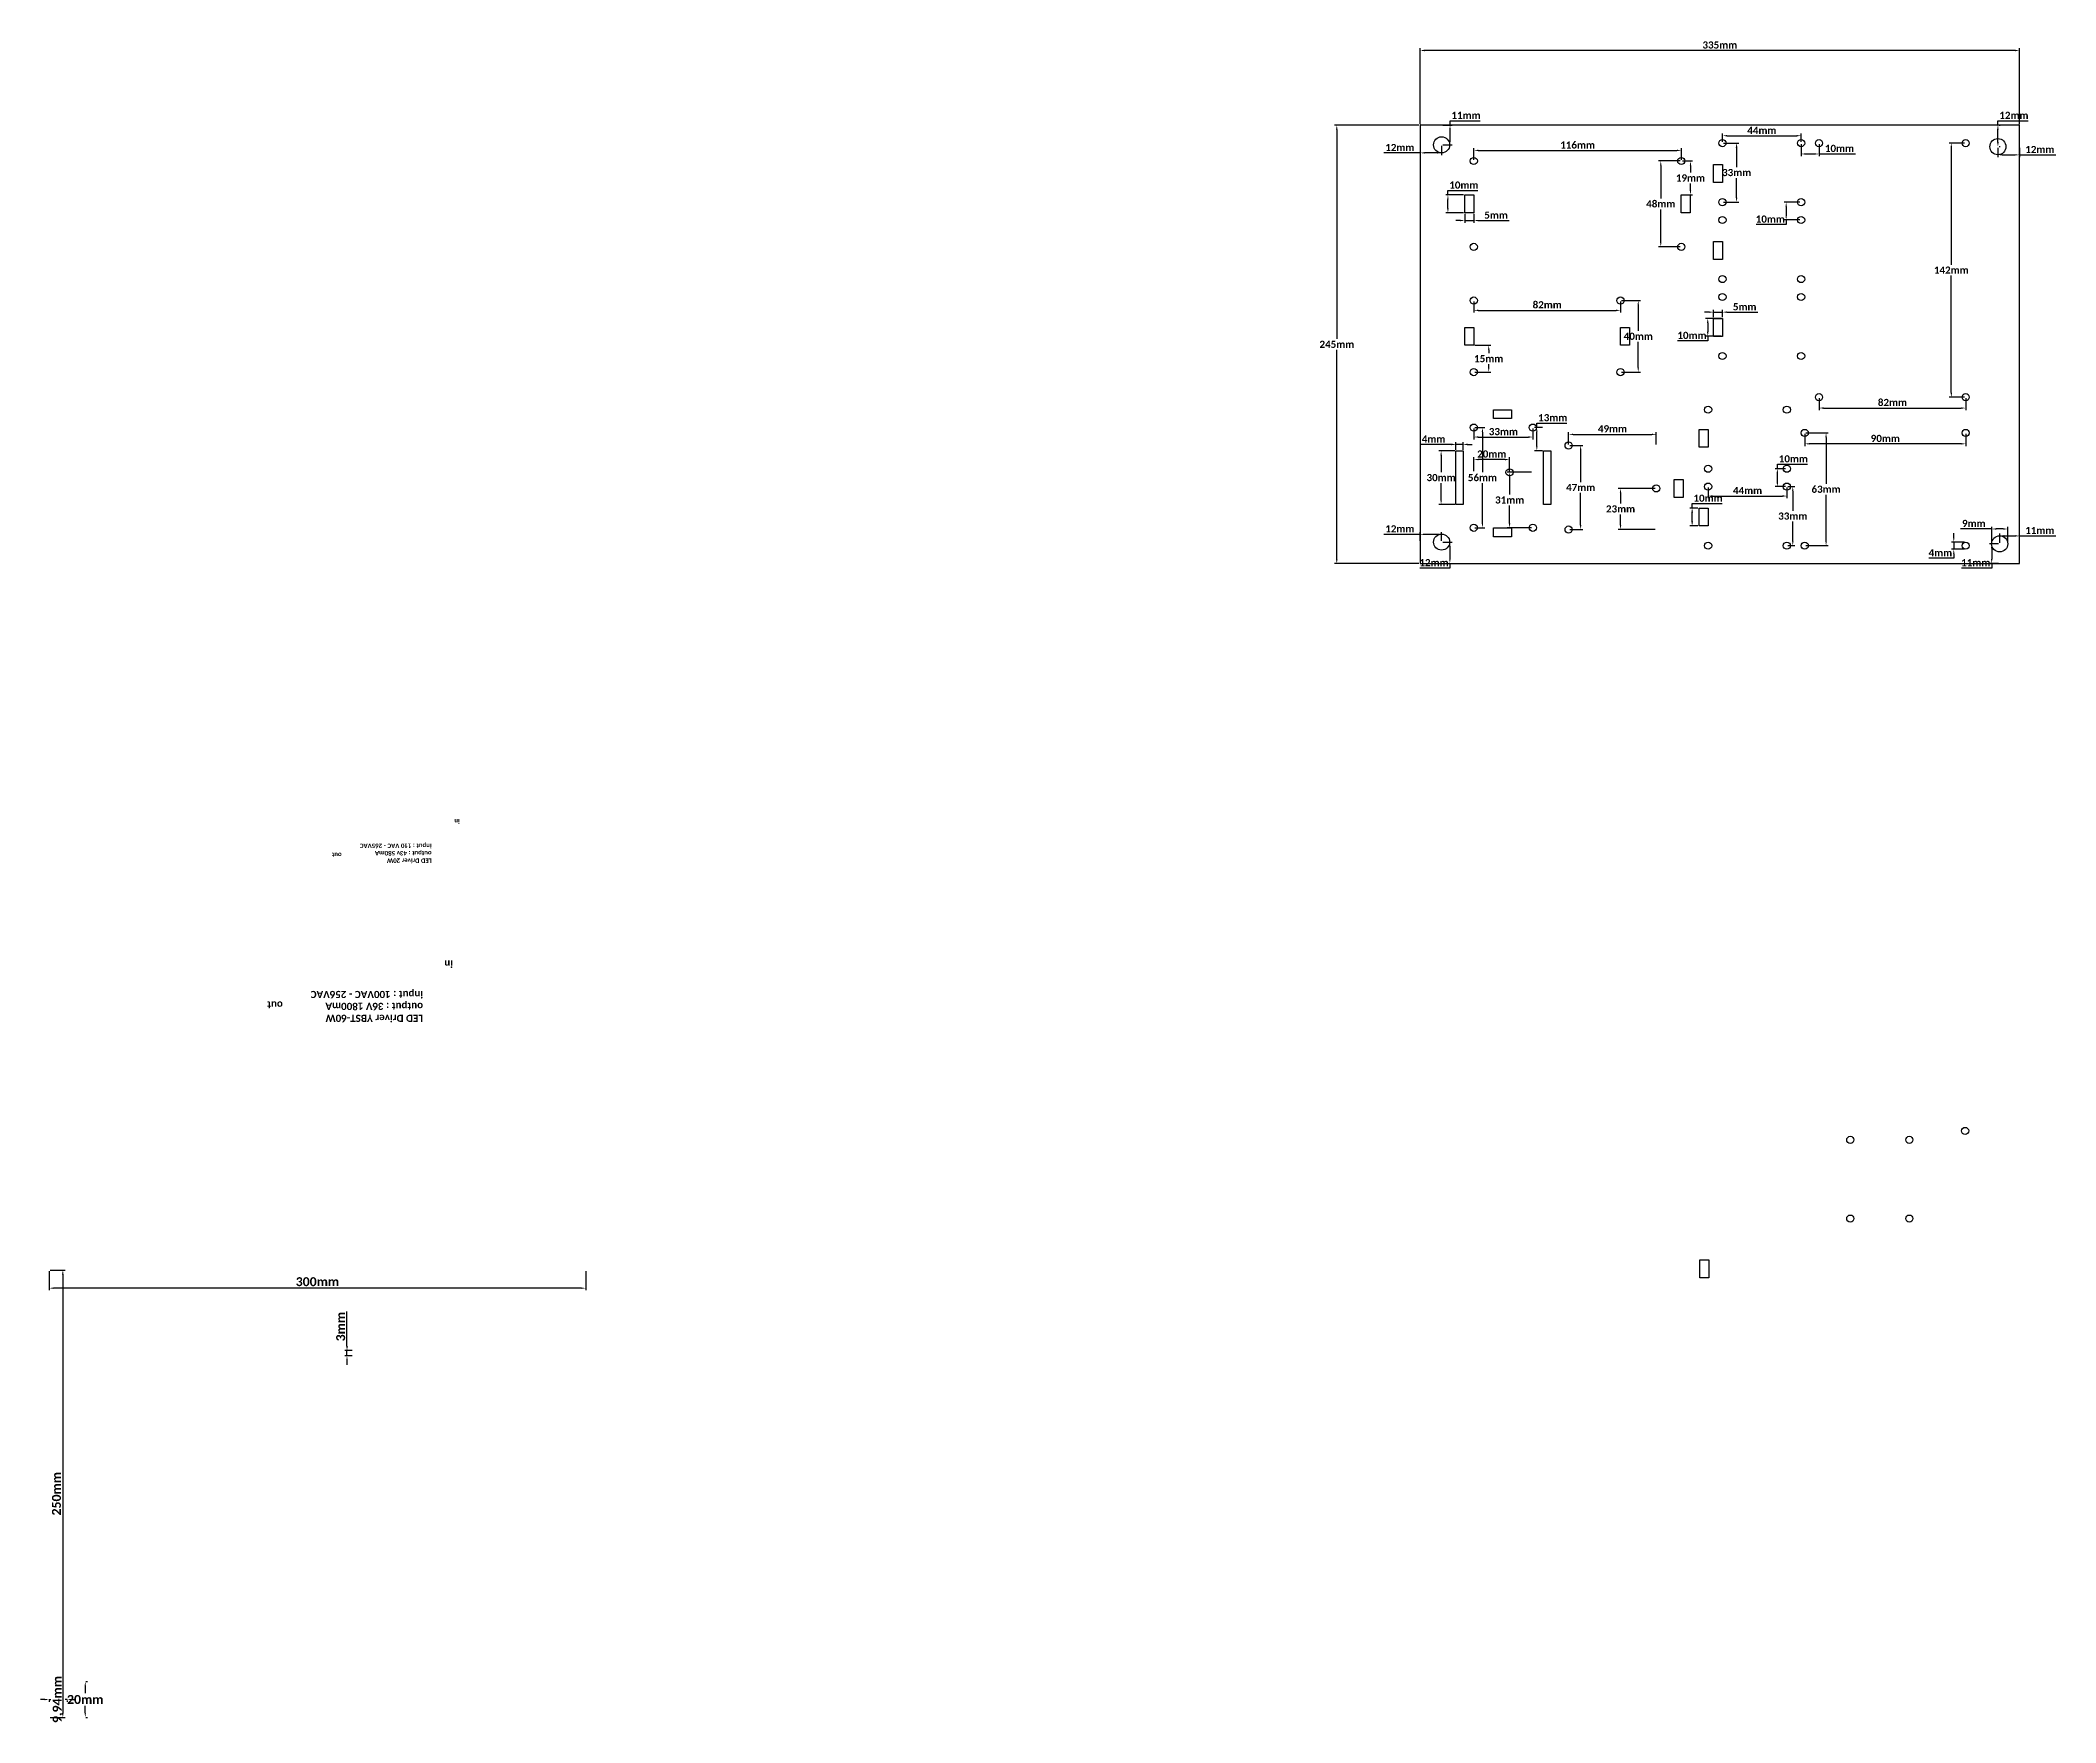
# Model space of a CAD drawing. Header units: millimetres. Extents: x 49 to 1176, y 39 to 1959.
# Drawn here: x 49 to 1176, y 39 to 980 of the extents above; entities that cross this region are included whole.
import ezdxf

# ---------------------------------------------------------------- set-up
doc = ezdxf.new("R2010")
doc.units = ezdxf.units.MM
doc.layers.get('0').update_dxf_attribs({"true_color": 0xc2ced6})
doc.styles.get("Standard").update_dxf_attribs({"font": 'calibrib.ttf', "height": 4})
doc.dimstyles.new('Copy of ISO-25', dxfattribs={"dimtxt": 5, "dimasz": 2.5, "dimexe": 1.25, "dimexo": 0.625, "dimgap": 1, "dimtad": 1, "dimtih": 1, "dimtoh": 1, "dimtxsty": 'Standard', "dimcen": 2.5, "dimclrt": 1, "dimadec": 0, "dimazin": 0, "dimtfac": 1, "dimtmove": 0, "dimatfit": 3, "dimfxl": 1, "dimarcsym": 0})

msp = doc.modelspace()

# ---------------------------------------------------------------- texts
at = {"color": 18, "true_color": 0x000000, "attachment_point": 1, "rotation": 180}
for s, width, insert, char_height in [('in', 5.52848, (283.871, 541.982, 44), 2.5), ('LED Driver 20W^Joutput : 43v 580mA^Jinput : 110 VAC - 265VAC', 42.16351, (268.129, 519.955, 22), 2.5), ('out', 5.52848, (217.831, 523.179, 22), 2.5), ('in', 9.22987, (280.032, 461.587, 60), 4), ('out', 9.22987, (184.956, 438.569, 30), 4), ('LED Driver YBST-60W ^Joutput : 36V 1800mA^Jinput : 100VAC - 256VAC', 66.82013, (263.338, 431.111, 30), 4)]:
    msp.add_mtext_dynamic_manual_height_columns(s, width=width, gutter_width=20, heights=[0], dxfattribs=dict(at, insert=insert, char_height=char_height))

# ---------------------------------------------------------------- blocks, each defined once
blk = doc.blocks.new('*D1')
at = {"color": 0, "lineweight": -2, "transparency": 16777216}
for p, q in [((54.9, 292.4), (63.2, 292.4)), ((62, 289.9), (62, 44.9)), ((54.9, 42.4), (63.2, 42.4))]:
    blk.add_line(p, q, dxfattribs=at)
at = {"color": 0, "transparency": 16777216}
for points in [[(61.5, 289.9), (62.4, 289.9), (62, 292.4)], [(61.5, 44.9), (62.4, 44.9), (62, 42.4)]]:
    blk.add_solid(points, dxfattribs=at)
at = {"layer": 'Defpoints', "color": 0, "transparency": 16777216}
for p in [(54.3, 292.4), (54.3, 42.4), (62, 42.4)]:
    blk.add_point(p, dxfattribs=at)
at = {"color": 1, "transparency": 16777216, "insert": (58.4, 167.4), "char_height": 5, "attachment_point": 5, "rotation": 90}
blk.add_mtext('250mm', dxfattribs=at)
blk = doc.blocks.new('*D2')
at = {"color": 0, "lineweight": -2, "transparency": 16777216}
for p, q in [((54.3, 291.8), (54.3, 281.1)), ((351.8, 282.3), (56.8, 282.3)), ((354.3, 291.8), (354.3, 281.1))]:
    blk.add_line(p, q, dxfattribs=at)
at = {"color": 0, "transparency": 16777216}
for points in [[(56.8, 282.7), (56.8, 281.9), (54.3, 282.3)], [(351.8, 282.7), (351.8, 281.9), (354.3, 282.3)]]:
    blk.add_solid(points, dxfattribs=at)
at = {"layer": 'Defpoints', "color": 0, "transparency": 16777216}
for p in [(54.3, 292.4), (54.3, 282.3), (354.3, 292.4)]:
    blk.add_point(p, dxfattribs=at)
at = {"color": 1, "transparency": 16777216, "insert": (204.3, 285.9), "char_height": 5, "attachment_point": 5}
blk.add_mtext('300mm', dxfattribs=at)
blk = doc.blocks.new('*D3')
at = {"color": 0, "lineweight": -2, "transparency": 16777216}
for p, q in [((51.9, 52.4), (49.4, 52.4)), ((54.4, 52.4), (55.3, 52.4)), ((54.4, 51.8), (54.4, 51.1)), ((64.3, 52.4), (63.3, 52.4)), ((64.3, 51.8), (64.3, 51.1)), ((66.8, 52.4), (69.3, 52.4))]:
    blk.add_line(p, q, dxfattribs=at)
at = {"color": 0, "transparency": 16777216}
for points in [[(51.9, 52), (51.9, 52.8), (54.4, 52.4)], [(66.8, 52), (66.8, 52.8), (64.3, 52.4)]]:
    blk.add_solid(points, dxfattribs=at)
at = {"layer": 'Defpoints', "color": 0, "transparency": 16777216}
for p in [(54.4, 52.4), (54.4, 52.4), (64.3, 52.4)]:
    blk.add_point(p, dxfattribs=at)
at = {"color": 1, "transparency": 16777216, "insert": (59.3, 52.4), "char_height": 5, "attachment_point": 5, "rotation": 90}
blk.add_mtext('9,94mm', dxfattribs=at)
blk = doc.blocks.new('*D4')
at = {"color": 0, "lineweight": -2, "transparency": 16777216}
for p, q in [((74.5, 59.9), (74.5, 55.9)), ((74.9, 62.4), (75.7, 62.4)), ((74.5, 44.9), (74.5, 48.8)), ((74.9, 42.4), (75.7, 42.4))]:
    blk.add_line(p, q, dxfattribs=at)
at = {"color": 0, "transparency": 16777216}
for points in [[(74.1, 59.9), (74.9, 59.9), (74.5, 62.4)], [(74.1, 44.9), (74.9, 44.9), (74.5, 42.4)]]:
    blk.add_solid(points, dxfattribs=at)
at = {"layer": 'Defpoints', "color": 0, "transparency": 16777216}
for p in [(74.3, 62.4), (74.3, 42.4), (74.5, 42.4)]:
    blk.add_point(p, dxfattribs=at)
at = {"color": 1, "transparency": 16777216, "insert": (74.5, 52.4), "char_height": 5, "attachment_point": 5}
blk.add_mtext('20mm', dxfattribs=at)
blk = doc.blocks.new('*D5')
at = {"color": 0, "lineweight": -2, "transparency": 16777216}
for p, q in [((220.8, 249.9), (220.8, 269.2)), ((223.7, 247.4), (219.6, 247.4)), ((223.7, 244.4), (219.6, 244.4)), ((220.8, 244.4), (220.8, 247.4)), ((220.8, 241.9), (220.8, 239.4))]:
    blk.add_line(p, q, dxfattribs=at)
at = {"color": 0, "transparency": 16777216}
for points in [[(220.4, 249.9), (221.3, 249.9), (220.8, 247.4)], [(220.4, 241.9), (221.3, 241.9), (220.8, 244.4)]]:
    blk.add_solid(points, dxfattribs=at)
at = {"layer": 'Defpoints', "color": 0, "transparency": 16777216}
for p in [(220.8, 247.4), (224.3, 247.4), (224.3, 244.4)]:
    blk.add_point(p, dxfattribs=at)
at = {"color": 1, "transparency": 16777216, "insert": (217.3, 260.8), "char_height": 5, "attachment_point": 5, "rotation": 90}
blk.add_mtext('3mm', dxfattribs=at)
blk = doc.blocks.new('*D59')
at = {"color": 0, "lineweight": -2, "transparency": 16777216}
for p, q in [((1140.3, 706.6), (1122.9, 706.6)), ((1140.3, 698.9), (1140.3, 707.8)), ((1146.8, 706.6), (1142.8, 706.6)), ((1149.3, 698.9), (1149.3, 707.8))]:
    blk.add_line(p, q, dxfattribs=at)
at = {"color": 0, "transparency": 16777216}
for points in [[(1142.8, 707), (1142.8, 706.2), (1140.3, 706.6)], [(1146.8, 707), (1146.8, 706.2), (1149.3, 706.6)]]:
    blk.add_solid(points, dxfattribs=at)
at = {"layer": 'Defpoints', "color": 0, "transparency": 16777216}
for p in [(1140.3, 706.6), (1140.3, 698.3), (1149.3, 698.3)]:
    blk.add_point(p, dxfattribs=at)
at = {"color": 1, "transparency": 16777216, "insert": (1130.3, 709.7), "char_height": 4, "attachment_point": 5}
blk.add_mtext('9mm', dxfattribs=at)
blk = doc.blocks.new('*D60')
at = {"color": 0, "lineweight": -2, "transparency": 16777216}
for p, q in [((1125.1, 699.3), (1117.9, 699.3)), ((1119.1, 701.8), (1119.1, 704.3)), ((1119.1, 699.3), (1119.1, 695.3)), ((1119.1, 690.3), (1105.2, 690.3)), ((1125.1, 695.3), (1117.9, 695.3)), ((1119.1, 692.8), (1119.1, 690.3))]:
    blk.add_line(p, q, dxfattribs=at)
at = {"color": 0, "transparency": 16777216}
for points in [[(1118.7, 701.8), (1119.5, 701.8), (1119.1, 699.3)], [(1118.7, 692.8), (1119.5, 692.8), (1119.1, 695.3)]]:
    blk.add_solid(points, dxfattribs=at)
at = {"layer": 'Defpoints', "color": 0, "transparency": 16777216}
for p in [(1125.8, 699.3), (1119.1, 695.3), (1125.8, 695.3)]:
    blk.add_point(p, dxfattribs=at)
at = {"color": 1, "transparency": 16777216, "insert": (1111.6, 693.3), "char_height": 4, "attachment_point": 5}
blk.add_mtext('4mm', dxfattribs=at)
blk = doc.blocks.new('*D61')
at = {"color": 0, "lineweight": -2, "transparency": 16777216}
for p, q in [((1144.1, 698.3), (1139.1, 698.3)), ((1140.3, 695.8), (1140.3, 689.8)), ((1140.3, 684.8), (1123.5, 684.8)), ((1144.1, 687.3), (1139.1, 687.3)), ((1140.3, 687.3), (1140.3, 684.8))]:
    blk.add_line(p, q, dxfattribs=at)
at = {"color": 0, "transparency": 16777216}
for points in [[(1139.9, 695.8), (1140.7, 695.8), (1140.3, 698.3)], [(1139.9, 689.8), (1140.7, 689.8), (1140.3, 687.3)]]:
    blk.add_solid(points, dxfattribs=at)
at = {"layer": 'Defpoints', "color": 0, "transparency": 16777216}
for p in [(1144.8, 698.3), (1140.3, 687.3), (1144.8, 687.3)]:
    blk.add_point(p, dxfattribs=at)
at = {"color": 1, "transparency": 16777216, "insert": (1131.4, 687.8), "char_height": 4, "attachment_point": 5}
blk.add_mtext('11mm', dxfattribs=at)
blk = doc.blocks.new('*D62')
at = {"color": 0, "lineweight": -2, "transparency": 16777216}
for p, q in [((1144.8, 698.9), (1144.8, 704)), ((1147.3, 702.7), (1153.3, 702.7)), ((1155.8, 698.9), (1155.8, 704)), ((1155.8, 702.7), (1176.1, 702.7))]:
    blk.add_line(p, q, dxfattribs=at)
at = {"color": 0, "transparency": 16777216}
for points in [[(1147.3, 703.2), (1147.3, 702.3), (1144.8, 702.7)], [(1153.3, 703.2), (1153.3, 702.3), (1155.8, 702.7)]]:
    blk.add_solid(points, dxfattribs=at)
at = {"layer": 'Defpoints', "color": 0, "transparency": 16777216}
for p in [(1155.8, 702.7), (1144.8, 698.3), (1155.8, 698.3)]:
    blk.add_point(p, dxfattribs=at)
at = {"color": 1, "transparency": 16777216, "insert": (1167.2, 705.8), "char_height": 4, "attachment_point": 5}
blk.add_mtext('11mm', dxfattribs=at)
blk = doc.blocks.new('*D63')
at = {"color": 0, "lineweight": -2, "transparency": 16777216}
for p, q in [((1143.8, 919.7), (1143.8, 914.4)), ((1146.3, 915.7), (1153.3, 915.7)), ((1155.8, 919.7), (1155.8, 914.4)), ((1155.8, 915.7), (1176.1, 915.7))]:
    blk.add_line(p, q, dxfattribs=at)
at = {"color": 0, "transparency": 16777216}
for points in [[(1146.3, 916.1), (1146.3, 915.3), (1143.8, 915.7)], [(1153.3, 916.1), (1153.3, 915.3), (1155.8, 915.7)]]:
    blk.add_solid(points, dxfattribs=at)
at = {"layer": 'Defpoints', "color": 0, "transparency": 16777216}
for p in [(1143.8, 920.3), (1155.8, 920.3), (1155.8, 915.7)]:
    blk.add_point(p, dxfattribs=at)
at = {"color": 1, "transparency": 16777216, "insert": (1167.2, 918.7), "char_height": 4, "attachment_point": 5}
blk.add_mtext('12mm', dxfattribs=at)
blk = doc.blocks.new('*D64')
at = {"color": 0, "lineweight": -2, "transparency": 16777216}
for p, q in [((1143.8, 932.3), (1143.8, 934.8)), ((1143.8, 934.8), (1160.6, 934.8)), ((1143.8, 922.8), (1143.8, 929.8)), ((1144.4, 932.3), (1145, 932.3)), ((1144.4, 920.3), (1145, 920.3))]:
    blk.add_line(p, q, dxfattribs=at)
at = {"color": 0, "transparency": 16777216}
for points in [[(1143.3, 929.8), (1144.2, 929.8), (1143.8, 932.3)], [(1143.3, 922.8), (1144.2, 922.8), (1143.8, 920.3)]]:
    blk.add_solid(points, dxfattribs=at)
at = {"layer": 'Defpoints', "color": 0, "transparency": 16777216}
for p in [(1143.8, 932.3), (1143.8, 932.3), (1143.8, 920.3)]:
    blk.add_point(p, dxfattribs=at)
at = {"color": 1, "transparency": 16777216, "insert": (1152.7, 937.8), "char_height": 4, "attachment_point": 5}
blk.add_mtext('12mm', dxfattribs=at)
blk = doc.blocks.new('*D65')
at = {"color": 0, "lineweight": -2, "transparency": 16777216}
for p, q in [((1125.1, 922.3), (1116.5, 922.3)), ((1117.7, 919.8), (1117.7, 854.3)), ((1117.7, 782.8), (1117.7, 848.2)), ((1125.1, 780.3), (1116.5, 780.3))]:
    blk.add_line(p, q, dxfattribs=at)
at = {"color": 0, "transparency": 16777216}
for points in [[(1117.3, 919.8), (1118.2, 919.8), (1117.7, 922.3)], [(1117.3, 782.8), (1118.2, 782.8), (1117.7, 780.3)]]:
    blk.add_solid(points, dxfattribs=at)
at = {"layer": 'Defpoints', "color": 0, "transparency": 16777216}
for p in [(1117.7, 922.3), (1125.8, 922.3), (1125.8, 780.3)]:
    blk.add_point(p, dxfattribs=at)
at = {"color": 1, "transparency": 16777216, "insert": (1117.7, 851.3), "char_height": 4, "attachment_point": 5}
blk.add_mtext('142mm', dxfattribs=at)
blk = doc.blocks.new('*D66')
at = {"color": 0, "lineweight": -2, "transparency": 16777216}
for p, q in [((1043.8, 779.7), (1043.8, 773)), ((1125.8, 779.7), (1125.8, 773)), ((1046.3, 774.2), (1123.3, 774.2))]:
    blk.add_line(p, q, dxfattribs=at)
at = {"color": 0, "transparency": 16777216}
for points in [[(1046.3, 774.6), (1046.3, 773.8), (1043.8, 774.2)], [(1123.3, 774.6), (1123.3, 773.8), (1125.8, 774.2)]]:
    blk.add_solid(points, dxfattribs=at)
at = {"layer": 'Defpoints', "color": 0, "transparency": 16777216}
for p in [(1043.8, 780.3), (1125.8, 780.3), (1125.8, 774.2)]:
    blk.add_point(p, dxfattribs=at)
at = {"color": 1, "transparency": 16777216, "insert": (1084.8, 777.3), "char_height": 4, "attachment_point": 5}
blk.add_mtext('82mm', dxfattribs=at)
blk = doc.blocks.new('*D67')
at = {"color": 0, "lineweight": -2, "transparency": 16777216}
for p, q in [((1035.8, 759.7), (1035.8, 752.9)), ((1125.8, 759.7), (1125.8, 752.9)), ((1123.3, 754.2), (1038.3, 754.2))]:
    blk.add_line(p, q, dxfattribs=at)
at = {"color": 0, "transparency": 16777216}
for points in [[(1038.3, 754.6), (1038.3, 753.8), (1035.8, 754.2)], [(1123.3, 754.6), (1123.3, 753.8), (1125.8, 754.2)]]:
    blk.add_solid(points, dxfattribs=at)
at = {"layer": 'Defpoints', "color": 0, "transparency": 16777216}
for p in [(1035.8, 760.3), (1125.8, 760.3), (1035.8, 754.2)]:
    blk.add_point(p, dxfattribs=at)
at = {"color": 1, "transparency": 16777216, "insert": (1080.8, 757.2), "char_height": 4, "attachment_point": 5}
blk.add_mtext('90mm', dxfattribs=at)
blk = doc.blocks.new('*D68')
at = {"color": 0, "lineweight": -2, "transparency": 16777216}
for p, q in [((1036.4, 760.3), (1048.9, 760.3)), ((1047.7, 757.8), (1047.7, 731.8)), ((1047.7, 699.8), (1047.7, 725.7)), ((1036.4, 697.3), (1048.9, 697.3))]:
    blk.add_line(p, q, dxfattribs=at)
at = {"color": 0, "transparency": 16777216}
for points in [[(1047.3, 757.8), (1048.1, 757.8), (1047.7, 760.3)], [(1047.3, 699.8), (1048.1, 699.8), (1047.7, 697.3)]]:
    blk.add_solid(points, dxfattribs=at)
at = {"layer": 'Defpoints', "color": 0, "transparency": 16777216}
for p in [(1035.8, 760.3), (1047.7, 760.3), (1035.8, 697.3)]:
    blk.add_point(p, dxfattribs=at)
at = {"color": 1, "transparency": 16777216, "insert": (1047.7, 728.8), "char_height": 4, "attachment_point": 5}
blk.add_mtext('63mm', dxfattribs=at)
blk = doc.blocks.new('*D69')
at = {"color": 0, "lineweight": -2, "transparency": 16777216}
for p, q in [((981.8, 729.7), (981.8, 723.8)), ((984.3, 725), (1023.3, 725)), ((1025.8, 729.7), (1025.8, 723.8))]:
    blk.add_line(p, q, dxfattribs=at)
at = {"color": 0, "transparency": 16777216}
for points in [[(984.3, 725.5), (984.3, 724.6), (981.8, 725)], [(1023.3, 725.5), (1023.3, 724.6), (1025.8, 725)]]:
    blk.add_solid(points, dxfattribs=at)
at = {"layer": 'Defpoints', "color": 0, "transparency": 16777216}
for p in [(981.8, 730.3), (1025.8, 730.3), (1025.8, 725)]:
    blk.add_point(p, dxfattribs=at)
at = {"color": 1, "transparency": 16777216, "insert": (1003.8, 728.1), "char_height": 4, "attachment_point": 5}
blk.add_mtext('44mm', dxfattribs=at)
blk = doc.blocks.new('*D70')
at = {"color": 0, "lineweight": -2, "transparency": 16777216}
for p, q in [((1026.4, 730.3), (1030.3, 730.3)), ((1029.1, 727.8), (1029.1, 716.8)), ((1029.1, 699.8), (1029.1, 710.7)), ((1026.4, 697.3), (1030.3, 697.3))]:
    blk.add_line(p, q, dxfattribs=at)
at = {"color": 0, "transparency": 16777216}
for points in [[(1028.7, 727.8), (1029.5, 727.8), (1029.1, 730.3)], [(1028.7, 699.8), (1029.5, 699.8), (1029.1, 697.3)]]:
    blk.add_solid(points, dxfattribs=at)
at = {"layer": 'Defpoints', "color": 0, "transparency": 16777216}
for p in [(1025.8, 730.3), (1029.1, 730.3), (1025.8, 697.3)]:
    blk.add_point(p, dxfattribs=at)
at = {"color": 1, "transparency": 16777216, "insert": (1029.1, 713.8), "char_height": 4, "attachment_point": 5}
blk.add_mtext('33mm', dxfattribs=at)
blk = doc.blocks.new('*D71')
at = {"color": 0, "lineweight": -2, "transparency": 16777216}
for p, q in [((976.1, 718.3), (971.6, 718.3)), ((972.8, 718.3), (972.8, 720.8)), ((972.8, 720.8), (989.7, 720.8)), ((972.8, 710.8), (972.8, 715.8)), ((976.1, 708.3), (971.6, 708.3))]:
    blk.add_line(p, q, dxfattribs=at)
at = {"color": 0, "transparency": 16777216}
for points in [[(972.4, 715.8), (973.3, 715.8), (972.8, 718.3)], [(972.4, 710.8), (973.3, 710.8), (972.8, 708.3)]]:
    blk.add_solid(points, dxfattribs=at)
at = {"layer": 'Defpoints', "color": 0, "transparency": 16777216}
for p in [(972.8, 718.3), (976.8, 718.3), (976.8, 708.3)]:
    blk.add_point(p, dxfattribs=at)
at = {"color": 1, "transparency": 16777216, "insert": (981.7, 723.8), "char_height": 4, "attachment_point": 5}
blk.add_mtext('10mm', dxfattribs=at)
blk = doc.blocks.new('*D72')
at = {"color": 0, "lineweight": -2, "transparency": 16777216}
for p, q in [((1025.1, 740.3), (1019.2, 740.3)), ((1020.5, 740.3), (1020.5, 742.8)), ((1020.5, 742.8), (1037.3, 742.8)), ((1020.5, 732.8), (1020.5, 737.8)), ((1025.1, 730.3), (1019.2, 730.3))]:
    blk.add_line(p, q, dxfattribs=at)
at = {"color": 0, "transparency": 16777216}
for points in [[(1020, 737.8), (1020.9, 737.8), (1020.5, 740.3)], [(1020, 732.8), (1020.9, 732.8), (1020.5, 730.3)]]:
    blk.add_solid(points, dxfattribs=at)
at = {"layer": 'Defpoints', "color": 0, "transparency": 16777216}
for p in [(1020.5, 740.3), (1025.8, 740.3), (1025.8, 730.3)]:
    blk.add_point(p, dxfattribs=at)
at = {"color": 1, "transparency": 16777216, "insert": (1029.4, 745.8), "char_height": 4, "attachment_point": 5}
blk.add_mtext('10mm', dxfattribs=at)
blk = doc.blocks.new('*D73')
at = {"color": 0, "lineweight": -2, "transparency": 16777216}
for p, q in [((1033.8, 921.7), (1033.8, 915)), ((1036.3, 916.2), (1041.3, 916.2)), ((1043.8, 921.7), (1043.8, 915)), ((1043.8, 916.2), (1064.1, 916.2))]:
    blk.add_line(p, q, dxfattribs=at)
at = {"color": 0, "transparency": 16777216}
for points in [[(1036.3, 916.6), (1036.3, 915.8), (1033.8, 916.2)], [(1041.3, 916.6), (1041.3, 915.8), (1043.8, 916.2)]]:
    blk.add_solid(points, dxfattribs=at)
at = {"layer": 'Defpoints', "color": 0, "transparency": 16777216}
for p in [(1033.8, 922.3), (1043.8, 922.3), (1043.8, 916.2)]:
    blk.add_point(p, dxfattribs=at)
at = {"color": 1, "transparency": 16777216, "insert": (1055.2, 919.3), "char_height": 4, "attachment_point": 5}
blk.add_mtext('10mm', dxfattribs=at)
blk = doc.blocks.new('*D74')
at = {"color": 0, "lineweight": -2, "transparency": 16777216}
for p, q in [((989.8, 922.9), (989.8, 927.6)), ((992.3, 926.4), (1031.3, 926.4)), ((1033.8, 922.9), (1033.8, 927.6))]:
    blk.add_line(p, q, dxfattribs=at)
at = {"color": 0, "transparency": 16777216}
for points in [[(992.3, 926.8), (992.3, 926), (989.8, 926.4)], [(1031.3, 926.8), (1031.3, 926), (1033.8, 926.4)]]:
    blk.add_solid(points, dxfattribs=at)
at = {"layer": 'Defpoints', "color": 0, "transparency": 16777216}
for p in [(1033.8, 926.4), (989.8, 922.3), (1033.8, 922.3)]:
    blk.add_point(p, dxfattribs=at)
at = {"color": 1, "transparency": 16777216, "insert": (1011.8, 929.4), "char_height": 4, "attachment_point": 5}
blk.add_mtext('44mm', dxfattribs=at)
blk = doc.blocks.new('*D75')
at = {"color": 0, "lineweight": -2, "transparency": 16777216}
for p, q in [((990.4, 922.3), (998.9, 922.3)), ((997.7, 919.8), (997.7, 908.8)), ((997.7, 891.8), (997.7, 902.7)), ((990.4, 889.3), (998.9, 889.3))]:
    blk.add_line(p, q, dxfattribs=at)
at = {"color": 0, "transparency": 16777216}
for points in [[(997.2, 919.8), (998.1, 919.8), (997.7, 922.3)], [(997.2, 891.8), (998.1, 891.8), (997.7, 889.3)]]:
    blk.add_solid(points, dxfattribs=at)
at = {"layer": 'Defpoints', "color": 0, "transparency": 16777216}
for p in [(989.8, 922.3), (989.8, 889.3), (997.7, 889.3)]:
    blk.add_point(p, dxfattribs=at)
at = {"color": 1, "transparency": 16777216, "insert": (997.7, 905.8), "char_height": 4, "attachment_point": 5}
blk.add_mtext('33mm', dxfattribs=at)
blk = doc.blocks.new('*D76')
at = {"color": 0, "lineweight": -2, "transparency": 16777216}
for p, q in [((1033.1, 889.3), (1024.2, 889.3)), ((1033.1, 879.3), (1024.2, 879.3)), ((1025.4, 886.8), (1025.4, 881.8)), ((1025.4, 879.3), (1025.4, 876.8)), ((1025.4, 876.8), (1008.6, 876.8))]:
    blk.add_line(p, q, dxfattribs=at)
at = {"color": 0, "transparency": 16777216}
for points in [[(1025, 886.8), (1025.8, 886.8), (1025.4, 889.3)], [(1025, 881.8), (1025.8, 881.8), (1025.4, 879.3)]]:
    blk.add_solid(points, dxfattribs=at)
at = {"layer": 'Defpoints', "color": 0, "transparency": 16777216}
for p in [(1025.4, 879.3), (1033.8, 889.3), (1033.8, 879.3)]:
    blk.add_point(p, dxfattribs=at)
at = {"color": 1, "transparency": 16777216, "insert": (1016.5, 879.8), "char_height": 4, "attachment_point": 5}
blk.add_mtext('10mm', dxfattribs=at)
blk = doc.blocks.new('*D77')
at = {"color": 0, "lineweight": -2, "transparency": 16777216}
for p, q in [((850.8, 912.9), (850.8, 919.4)), ((853.3, 918.2), (964.3, 918.2)), ((966.8, 912.9), (966.8, 919.4))]:
    blk.add_line(p, q, dxfattribs=at)
at = {"color": 0, "transparency": 16777216}
for points in [[(853.3, 918.6), (853.3, 917.8), (850.8, 918.2)], [(964.3, 918.6), (964.3, 917.8), (966.8, 918.2)]]:
    blk.add_solid(points, dxfattribs=at)
at = {"layer": 'Defpoints', "color": 0, "transparency": 16777216}
for p in [(966.8, 918.2), (850.8, 912.3), (966.8, 912.3)]:
    blk.add_point(p, dxfattribs=at)
at = {"color": 1, "transparency": 16777216, "insert": (908.8, 921.2), "char_height": 4, "attachment_point": 5}
blk.add_mtext('116mm', dxfattribs=at)
blk = doc.blocks.new('*D78')
at = {"color": 0, "lineweight": -2, "transparency": 16777216}
for p, q in [((966.1, 912.3), (954, 912.3)), ((955.3, 909.8), (955.3, 891.3)), ((955.3, 866.8), (955.3, 885.2)), ((966.1, 864.3), (954, 864.3))]:
    blk.add_line(p, q, dxfattribs=at)
at = {"color": 0, "transparency": 16777216}
for points in [[(954.9, 909.8), (955.7, 909.8), (955.3, 912.3)], [(954.9, 866.8), (955.7, 866.8), (955.3, 864.3)]]:
    blk.add_solid(points, dxfattribs=at)
at = {"layer": 'Defpoints', "color": 0, "transparency": 16777216}
for p in [(966.8, 912.3), (955.3, 864.3), (966.8, 864.3)]:
    blk.add_point(p, dxfattribs=at)
at = {"color": 1, "transparency": 16777216, "insert": (955.3, 888.3), "char_height": 4, "attachment_point": 5}
blk.add_mtext('48mm', dxfattribs=at)
blk = doc.blocks.new('*D79')
at = {"color": 0, "lineweight": -2, "transparency": 16777216}
for p, q in [((967.4, 912.3), (973.1, 912.3)), ((971.9, 909.8), (971.9, 905.8)), ((967.4, 893.3), (973.1, 893.3)), ((971.9, 895.8), (971.9, 899.7))]:
    blk.add_line(p, q, dxfattribs=at)
at = {"color": 0, "transparency": 16777216}
for points in [[(971.5, 909.8), (972.3, 909.8), (971.9, 912.3)], [(971.5, 895.8), (972.3, 895.8), (971.9, 893.3)]]:
    blk.add_solid(points, dxfattribs=at)
at = {"layer": 'Defpoints', "color": 0, "transparency": 16777216}
for p in [(966.8, 912.3), (971.9, 912.3), (966.8, 893.3)]:
    blk.add_point(p, dxfattribs=at)
at = {"color": 1, "transparency": 16777216, "insert": (971.9, 902.8), "char_height": 4, "attachment_point": 5}
blk.add_mtext('19mm', dxfattribs=at)
blk = doc.blocks.new('*D80')
at = {"color": 0, "lineweight": -2, "transparency": 16777216}
for p, q in [((845.1, 893.3), (835.1, 893.3)), ((836.3, 893.3), (836.3, 895.8)), ((836.3, 895.8), (853.1, 895.8)), ((836.3, 885.8), (836.3, 890.8)), ((845.1, 883.3), (835.1, 883.3))]:
    blk.add_line(p, q, dxfattribs=at)
at = {"color": 0, "transparency": 16777216}
for points in [[(835.9, 890.8), (836.7, 890.8), (836.3, 893.3)], [(835.9, 885.8), (836.7, 885.8), (836.3, 883.3)]]:
    blk.add_solid(points, dxfattribs=at)
at = {"layer": 'Defpoints', "color": 0, "transparency": 16777216}
for p in [(836.3, 893.3), (845.8, 893.3), (845.8, 883.3)]:
    blk.add_point(p, dxfattribs=at)
at = {"color": 1, "transparency": 16777216, "insert": (845.2, 898.8), "char_height": 4, "attachment_point": 5}
blk.add_mtext('10mm', dxfattribs=at)
blk = doc.blocks.new('*D81')
at = {"color": 0, "lineweight": -2, "transparency": 16777216}
for p, q in [((843.3, 879), (840.8, 879)), ((845.8, 882.7), (845.8, 877.7)), ((845.8, 879), (850.8, 879)), ((850.8, 882.7), (850.8, 877.7)), ((853.3, 879), (870.5, 879))]:
    blk.add_line(p, q, dxfattribs=at)
at = {"color": 0, "transparency": 16777216}
for points in [[(843.3, 879.4), (843.3, 878.6), (845.8, 879)], [(853.3, 879.4), (853.3, 878.6), (850.8, 879)]]:
    blk.add_solid(points, dxfattribs=at)
at = {"layer": 'Defpoints', "color": 0, "transparency": 16777216}
for p in [(845.8, 883.3), (850.8, 883.3), (850.8, 879)]:
    blk.add_point(p, dxfattribs=at)
at = {"color": 1, "transparency": 16777216, "insert": (863.2, 882), "char_height": 4, "attachment_point": 5}
blk.add_mtext('5mm', dxfattribs=at)
blk = doc.blocks.new('*D82')
at = {"color": 0, "lineweight": -2, "transparency": 16777216}
for p, q in [((850.8, 833.7), (850.8, 827.6)), ((853.3, 828.8), (930.3, 828.8)), ((932.8, 833.7), (932.8, 827.6))]:
    blk.add_line(p, q, dxfattribs=at)
at = {"color": 0, "transparency": 16777216}
for points in [[(853.3, 829.2), (853.3, 828.4), (850.8, 828.8)], [(930.3, 829.2), (930.3, 828.4), (932.8, 828.8)]]:
    blk.add_solid(points, dxfattribs=at)
at = {"layer": 'Defpoints', "color": 0, "transparency": 16777216}
for p in [(850.8, 834.3), (932.8, 834.3), (932.8, 828.8)]:
    blk.add_point(p, dxfattribs=at)
at = {"color": 1, "transparency": 16777216, "insert": (891.8, 831.9), "char_height": 4, "attachment_point": 5}
blk.add_mtext('82mm', dxfattribs=at)
blk = doc.blocks.new('*D83')
at = {"color": 0, "lineweight": -2, "transparency": 16777216}
for p, q in [((933.4, 834.3), (943.9, 834.3)), ((942.7, 831.8), (942.7, 817.3)), ((942.7, 796.8), (942.7, 811.2)), ((933.4, 794.3), (943.9, 794.3))]:
    blk.add_line(p, q, dxfattribs=at)
at = {"color": 0, "transparency": 16777216}
for points in [[(942.3, 831.8), (943.1, 831.8), (942.7, 834.3)], [(942.3, 796.8), (943.1, 796.8), (942.7, 794.3)]]:
    blk.add_solid(points, dxfattribs=at)
at = {"layer": 'Defpoints', "color": 0, "transparency": 16777216}
for p in [(932.8, 834.3), (932.8, 794.3), (942.7, 794.3)]:
    blk.add_point(p, dxfattribs=at)
at = {"color": 1, "transparency": 16777216, "insert": (942.7, 814.3), "char_height": 4, "attachment_point": 5}
blk.add_mtext('40mm', dxfattribs=at)
blk = doc.blocks.new('*D84')
at = {"color": 0, "lineweight": -2, "transparency": 16777216}
for p, q in [((851.4, 809.3), (860.3, 809.3)), ((859.1, 806.8), (859.1, 804.8)), ((851.4, 794.3), (860.3, 794.3)), ((859.1, 796.8), (859.1, 798.7))]:
    blk.add_line(p, q, dxfattribs=at)
at = {"color": 0, "transparency": 16777216}
for points in [[(858.7, 806.8), (859.5, 806.8), (859.1, 809.3)], [(858.7, 796.8), (859.5, 796.8), (859.1, 794.3)]]:
    blk.add_solid(points, dxfattribs=at)
at = {"layer": 'Defpoints', "color": 0, "transparency": 16777216}
for p in [(850.8, 809.3), (850.8, 794.3), (859.1, 794.3)]:
    blk.add_point(p, dxfattribs=at)
at = {"color": 1, "transparency": 16777216, "insert": (859.1, 801.8), "char_height": 4, "attachment_point": 5}
blk.add_mtext('15mm', dxfattribs=at)
blk = doc.blocks.new('*D85')
at = {"color": 0, "lineweight": -2, "transparency": 16777216}
for p, q in [((850.8, 762.7), (850.8, 756.7)), ((853.3, 758), (881.3, 758)), ((883.8, 762.7), (883.8, 756.7))]:
    blk.add_line(p, q, dxfattribs=at)
at = {"color": 0, "transparency": 16777216}
for points in [[(853.3, 758.4), (853.3, 757.6), (850.8, 758)], [(881.3, 758.4), (881.3, 757.6), (883.8, 758)]]:
    blk.add_solid(points, dxfattribs=at)
at = {"layer": 'Defpoints', "color": 0, "transparency": 16777216}
for p in [(850.8, 763.3), (883.8, 763.3), (883.8, 758)]:
    blk.add_point(p, dxfattribs=at)
at = {"color": 1, "transparency": 16777216, "insert": (867.3, 761), "char_height": 4, "attachment_point": 5}
blk.add_mtext('33mm', dxfattribs=at)
blk = doc.blocks.new('*D86')
at = {"color": 0, "lineweight": -2, "transparency": 16777216}
for p, q in [((851.4, 763.3), (856.9, 763.3)), ((855.6, 760.8), (855.6, 738.3)), ((855.6, 709.8), (855.6, 732.2)), ((851.4, 707.3), (856.9, 707.3))]:
    blk.add_line(p, q, dxfattribs=at)
at = {"color": 0, "transparency": 16777216}
for points in [[(855.2, 760.8), (856, 760.8), (855.6, 763.3)], [(855.2, 709.8), (856, 709.8), (855.6, 707.3)]]:
    blk.add_solid(points, dxfattribs=at)
at = {"layer": 'Defpoints', "color": 0, "transparency": 16777216}
for p in [(850.8, 763.3), (850.8, 707.3), (855.6, 707.3)]:
    blk.add_point(p, dxfattribs=at)
at = {"color": 1, "transparency": 16777216, "insert": (855.6, 735.3), "char_height": 4, "attachment_point": 5}
blk.add_mtext('56mm', dxfattribs=at)
blk = doc.blocks.new('*D87')
at = {"color": 0, "lineweight": -2, "transparency": 16777216}
for p, q in [((883.1, 738.3), (869.5, 738.3)), ((870.8, 735.8), (870.8, 725.8)), ((870.8, 709.8), (870.8, 719.7)), ((883.1, 707.3), (869.5, 707.3))]:
    blk.add_line(p, q, dxfattribs=at)
at = {"color": 0, "transparency": 16777216}
for points in [[(870.3, 735.8), (871.2, 735.8), (870.8, 738.3)], [(870.3, 709.8), (871.2, 709.8), (870.8, 707.3)]]:
    blk.add_solid(points, dxfattribs=at)
at = {"layer": 'Defpoints', "color": 0, "transparency": 16777216}
for p in [(870.8, 738.3), (883.8, 738.3), (883.8, 707.3)]:
    blk.add_point(p, dxfattribs=at)
at = {"color": 1, "transparency": 16777216, "insert": (870.8, 722.8), "char_height": 4, "attachment_point": 5}
blk.add_mtext('31mm', dxfattribs=at)
blk = doc.blocks.new('*D88')
at = {"color": 0, "lineweight": -2, "transparency": 16777216}
for p, q in [((850.8, 738.9), (850.8, 746.7)), ((868.3, 745.4), (853.3, 745.4)), ((870.8, 738.9), (870.8, 746.7))]:
    blk.add_line(p, q, dxfattribs=at)
at = {"color": 0, "transparency": 16777216}
for points in [[(853.3, 745.8), (853.3, 745), (850.8, 745.4)], [(868.3, 745.8), (868.3, 745), (870.8, 745.4)]]:
    blk.add_solid(points, dxfattribs=at)
at = {"layer": 'Defpoints', "color": 0, "transparency": 16777216}
for p in [(850.8, 745.4), (850.8, 738.3), (870.8, 738.3)]:
    blk.add_point(p, dxfattribs=at)
at = {"color": 1, "transparency": 16777216, "insert": (860.8, 748.5), "char_height": 4, "attachment_point": 5}
blk.add_mtext('20mm', dxfattribs=at)
blk = doc.blocks.new('*D89')
at = {"color": 0, "lineweight": -2, "transparency": 16777216}
for p, q in [((840.1, 750.3), (831.3, 750.3)), ((832.5, 747.8), (832.5, 738.3)), ((832.5, 722.8), (832.5, 732.2)), ((840.1, 720.3), (831.3, 720.3))]:
    blk.add_line(p, q, dxfattribs=at)
at = {"color": 0, "transparency": 16777216}
for points in [[(832.1, 747.8), (832.9, 747.8), (832.5, 750.3)], [(832.1, 722.8), (832.9, 722.8), (832.5, 720.3)]]:
    blk.add_solid(points, dxfattribs=at)
at = {"layer": 'Defpoints', "color": 0, "transparency": 16777216}
for p in [(832.5, 750.3), (840.8, 750.3), (840.8, 720.3)]:
    blk.add_point(p, dxfattribs=at)
at = {"color": 1, "transparency": 16777216, "insert": (832.5, 735.3), "char_height": 4, "attachment_point": 5}
blk.add_mtext('30mm', dxfattribs=at)
blk = doc.blocks.new('*D90')
at = {"color": 0, "lineweight": -2, "transparency": 16777216}
for p, q in [((840.8, 750.9), (840.8, 755.1)), ((844.8, 750.9), (844.8, 755.1)), ((838.3, 753.9), (820.8, 753.9)), ((844.8, 753.9), (840.8, 753.9)), ((847.3, 753.9), (849.8, 753.9))]:
    blk.add_line(p, q, dxfattribs=at)
at = {"color": 0, "transparency": 16777216}
for points in [[(838.3, 754.3), (838.3, 753.4), (840.8, 753.9)], [(847.3, 754.3), (847.3, 753.4), (844.8, 753.9)]]:
    blk.add_solid(points, dxfattribs=at)
at = {"layer": 'Defpoints', "color": 0, "transparency": 16777216}
for p in [(840.8, 753.9), (840.8, 750.3), (844.8, 750.3)]:
    blk.add_point(p, dxfattribs=at)
at = {"color": 1, "transparency": 16777216, "insert": (828.3, 756.9), "char_height": 4, "attachment_point": 5}
blk.add_mtext('4mm', dxfattribs=at)
blk = doc.blocks.new('*D91')
at = {"color": 0, "lineweight": -2, "transparency": 16777216}
for p, q in [((889.1, 763.3), (884.7, 763.3)), ((886, 763.3), (886, 765.8)), ((886, 765.8), (902.8, 765.8)), ((886, 752.8), (886, 760.8)), ((889.1, 750.3), (884.7, 750.3))]:
    blk.add_line(p, q, dxfattribs=at)
at = {"color": 0, "transparency": 16777216}
for points in [[(885.6, 760.8), (886.4, 760.8), (886, 763.3)], [(885.6, 752.8), (886.4, 752.8), (886, 750.3)]]:
    blk.add_solid(points, dxfattribs=at)
at = {"layer": 'Defpoints', "color": 0, "transparency": 16777216}
for p in [(886, 763.3), (889.8, 763.3), (889.8, 750.3)]:
    blk.add_point(p, dxfattribs=at)
at = {"color": 1, "transparency": 16777216, "insert": (894.9, 768.8), "char_height": 4, "attachment_point": 5}
blk.add_mtext('13mm', dxfattribs=at)
blk = doc.blocks.new('*D92')
at = {"color": 0, "lineweight": -2, "transparency": 16777216}
for p, q in [((904.4, 753.3), (911.8, 753.3)), ((910.5, 750.8), (910.5, 732.8)), ((910.5, 708.8), (910.5, 726.8)), ((904.4, 706.3), (911.8, 706.3))]:
    blk.add_line(p, q, dxfattribs=at)
at = {"color": 0, "transparency": 16777216}
for points in [[(910.1, 750.8), (910.9, 750.8), (910.5, 753.3)], [(910.1, 708.8), (910.9, 708.8), (910.5, 706.3)]]:
    blk.add_solid(points, dxfattribs=at)
at = {"layer": 'Defpoints', "color": 0, "transparency": 16777216}
for p in [(903.8, 753.3), (903.8, 706.3), (910.5, 706.3)]:
    blk.add_point(p, dxfattribs=at)
at = {"color": 1, "transparency": 16777216, "insert": (910.5, 729.8), "char_height": 4, "attachment_point": 5}
blk.add_mtext('47mm', dxfattribs=at)
blk = doc.blocks.new('*D93')
at = {"color": 0, "lineweight": -2, "transparency": 16777216}
for p, q in [((903.8, 753.9), (903.8, 760.8)), ((906.3, 759.5), (950.3, 759.5)), ((952.8, 753.9), (952.8, 760.8))]:
    blk.add_line(p, q, dxfattribs=at)
at = {"color": 0, "transparency": 16777216}
for points in [[(906.3, 759.9), (906.3, 759.1), (903.8, 759.5)], [(950.3, 759.9), (950.3, 759.1), (952.8, 759.5)]]:
    blk.add_solid(points, dxfattribs=at)
at = {"layer": 'Defpoints', "color": 0, "transparency": 16777216}
for p in [(952.8, 759.5), (903.8, 753.3), (952.8, 753.3)]:
    blk.add_point(p, dxfattribs=at)
at = {"color": 1, "transparency": 16777216, "insert": (928.3, 762.6), "char_height": 4, "attachment_point": 5}
blk.add_mtext('49mm', dxfattribs=at)
blk = doc.blocks.new('*D94')
at = {"color": 0, "lineweight": -2, "transparency": 16777216}
for p, q in [((952.1, 729.3), (931.5, 729.3)), ((932.8, 726.8), (932.8, 720.8)), ((932.8, 708.8), (932.8, 714.7)), ((952.1, 706.3), (931.5, 706.3))]:
    blk.add_line(p, q, dxfattribs=at)
at = {"color": 0, "transparency": 16777216}
for points in [[(932.4, 726.8), (933.2, 726.8), (932.8, 729.3)], [(932.4, 708.8), (933.2, 708.8), (932.8, 706.3)]]:
    blk.add_solid(points, dxfattribs=at)
at = {"layer": 'Defpoints', "color": 0, "transparency": 16777216}
for p in [(952.8, 729.3), (932.8, 706.3), (952.8, 706.3)]:
    blk.add_point(p, dxfattribs=at)
at = {"color": 1, "transparency": 16777216, "insert": (932.8, 717.8), "char_height": 4, "attachment_point": 5}
blk.add_mtext('23mm', dxfattribs=at)
blk = doc.blocks.new('*D95')
at = {"color": 0, "lineweight": -2, "transparency": 16777216}
for p, q in [((989.1, 824.3), (980.3, 824.3)), ((981.6, 811.8), (964.7, 811.8)), ((989.1, 814.3), (980.3, 814.3)), ((981.6, 821.8), (981.6, 816.8)), ((981.6, 814.3), (981.6, 811.8))]:
    blk.add_line(p, q, dxfattribs=at)
at = {"color": 0, "transparency": 16777216}
for points in [[(981.1, 821.8), (982, 821.8), (981.6, 824.3)], [(981.1, 816.8), (982, 816.8), (981.6, 814.3)]]:
    blk.add_solid(points, dxfattribs=at)
at = {"layer": 'Defpoints', "color": 0, "transparency": 16777216}
for p in [(989.8, 824.3), (981.6, 814.3), (989.8, 814.3)]:
    blk.add_point(p, dxfattribs=at)
at = {"color": 1, "transparency": 16777216, "insert": (972.7, 814.8), "char_height": 4, "attachment_point": 5}
blk.add_mtext('10mm', dxfattribs=at)
blk = doc.blocks.new('*D96')
at = {"color": 0, "lineweight": -2, "transparency": 16777216}
for p, q in [((982.3, 827.8), (979.8, 827.8)), ((984.8, 824.9), (984.8, 829.1)), ((984.8, 827.8), (989.8, 827.8)), ((989.8, 824.9), (989.8, 829.1)), ((992.3, 827.8), (1009.5, 827.8))]:
    blk.add_line(p, q, dxfattribs=at)
at = {"color": 0, "transparency": 16777216}
for points in [[(982.3, 828.2), (982.3, 827.4), (984.8, 827.8)], [(992.3, 828.2), (992.3, 827.4), (989.8, 827.8)]]:
    blk.add_solid(points, dxfattribs=at)
at = {"layer": 'Defpoints', "color": 0, "transparency": 16777216}
for p in [(984.8, 824.3), (989.8, 827.8), (989.8, 824.3)]:
    blk.add_point(p, dxfattribs=at)
at = {"color": 1, "transparency": 16777216, "insert": (1002.2, 830.8), "char_height": 4, "attachment_point": 5}
blk.add_mtext('5mm', dxfattribs=at)
blk = doc.blocks.new('*D97')
at = {"color": 0, "lineweight": -2, "transparency": 16777216}
for p, q in [((820.1, 932.3), (772.9, 932.3)), ((774.2, 929.8), (774.2, 812.8)), ((774.2, 689.8), (774.2, 806.7)), ((820.1, 687.3), (772.9, 687.3))]:
    blk.add_line(p, q, dxfattribs=at)
at = {"color": 0, "transparency": 16777216}
for points in [[(773.7, 929.8), (774.6, 929.8), (774.2, 932.3)], [(773.7, 689.8), (774.6, 689.8), (774.2, 687.3)]]:
    blk.add_solid(points, dxfattribs=at)
at = {"layer": 'Defpoints', "color": 0, "transparency": 16777216}
for p in [(820.8, 932.3), (774.2, 687.3), (820.8, 687.3)]:
    blk.add_point(p, dxfattribs=at)
at = {"color": 1, "transparency": 16777216, "insert": (774.2, 809.8), "char_height": 4, "attachment_point": 5}
blk.add_mtext('245mm', dxfattribs=at)
blk = doc.blocks.new('*D98')
at = {"color": 0, "lineweight": -2, "transparency": 16777216}
for p, q in [((820.8, 932.9), (820.8, 975.3)), ((1153.3, 974), (823.3, 974)), ((1155.8, 932.9), (1155.8, 975.3))]:
    blk.add_line(p, q, dxfattribs=at)
at = {"color": 0, "transparency": 16777216}
for points in [[(823.3, 974.5), (823.3, 973.6), (820.8, 974)], [(1153.3, 974.5), (1153.3, 973.6), (1155.8, 974)]]:
    blk.add_solid(points, dxfattribs=at)
at = {"layer": 'Defpoints', "color": 0, "transparency": 16777216}
for p in [(820.8, 974), (820.8, 932.3), (1155.8, 932.3)]:
    blk.add_point(p, dxfattribs=at)
at = {"color": 1, "transparency": 16777216, "insert": (988.3, 977.1), "char_height": 4, "attachment_point": 5}
blk.add_mtext('335mm', dxfattribs=at)
blk = doc.blocks.new('*D99')
at = {"color": 0, "lineweight": -2, "transparency": 16777216}
for p, q in [((833.4, 932.3), (838.7, 932.3)), ((837.5, 932.3), (837.5, 934.8)), ((837.5, 934.8), (854.3, 934.8)), ((837.5, 923.8), (837.5, 929.8)), ((833.4, 921.3), (838.7, 921.3))]:
    blk.add_line(p, q, dxfattribs=at)
at = {"color": 0, "transparency": 16777216}
for points in [[(837, 929.8), (837.9, 929.8), (837.5, 932.3)], [(837, 923.8), (837.9, 923.8), (837.5, 921.3)]]:
    blk.add_solid(points, dxfattribs=at)
at = {"layer": 'Defpoints', "color": 0, "transparency": 16777216}
for p in [(832.8, 932.3), (837.5, 932.3), (832.8, 921.3)]:
    blk.add_point(p, dxfattribs=at)
at = {"color": 1, "transparency": 16777216, "insert": (846.4, 937.8), "char_height": 4, "attachment_point": 5}
blk.add_mtext('11mm', dxfattribs=at)
blk = doc.blocks.new('*D100')
at = {"color": 0, "lineweight": -2, "transparency": 16777216}
for p, q in [((820.8, 916.8), (800.5, 916.8)), ((820.8, 920.7), (820.8, 915.5)), ((830.3, 916.8), (823.3, 916.8)), ((832.8, 920.7), (832.8, 915.5))]:
    blk.add_line(p, q, dxfattribs=at)
at = {"color": 0, "transparency": 16777216}
for points in [[(823.3, 917.2), (823.3, 916.4), (820.8, 916.8)], [(830.3, 917.2), (830.3, 916.4), (832.8, 916.8)]]:
    blk.add_solid(points, dxfattribs=at)
at = {"layer": 'Defpoints', "color": 0, "transparency": 16777216}
for p in [(820.8, 921.3), (820.8, 916.8), (832.8, 921.3)]:
    blk.add_point(p, dxfattribs=at)
at = {"color": 1, "transparency": 16777216, "insert": (809.4, 919.8), "char_height": 4, "attachment_point": 5}
blk.add_mtext('12mm', dxfattribs=at)
blk = doc.blocks.new('*D101')
at = {"color": 0, "lineweight": -2, "transparency": 16777216}
for p, q in [((820.8, 703.6), (800.5, 703.6)), ((820.8, 699.9), (820.8, 704.9)), ((830.3, 703.6), (823.3, 703.6)), ((832.8, 699.9), (832.8, 704.9))]:
    blk.add_line(p, q, dxfattribs=at)
at = {"color": 0, "transparency": 16777216}
for points in [[(823.3, 704.1), (823.3, 703.2), (820.8, 703.6)], [(830.3, 704.1), (830.3, 703.2), (832.8, 703.6)]]:
    blk.add_solid(points, dxfattribs=at)
at = {"layer": 'Defpoints', "color": 0, "transparency": 16777216}
for p in [(820.8, 703.6), (820.8, 699.3), (832.8, 699.3)]:
    blk.add_point(p, dxfattribs=at)
at = {"color": 1, "transparency": 16777216, "insert": (809.4, 706.7), "char_height": 4, "attachment_point": 5}
blk.add_mtext('12mm', dxfattribs=at)
blk = doc.blocks.new('*D102')
at = {"color": 0, "lineweight": -2, "transparency": 16777216}
for p, q in [((833.4, 699.3), (838.6, 699.3)), ((837.4, 696.8), (837.4, 689.8)), ((837.4, 684.8), (820.6, 684.8)), ((833.4, 687.3), (838.6, 687.3)), ((837.4, 687.3), (837.4, 684.8))]:
    blk.add_line(p, q, dxfattribs=at)
at = {"color": 0, "transparency": 16777216}
for points in [[(837, 696.8), (837.8, 696.8), (837.4, 699.3)], [(837, 689.8), (837.8, 689.8), (837.4, 687.3)]]:
    blk.add_solid(points, dxfattribs=at)
at = {"layer": 'Defpoints', "color": 0, "transparency": 16777216}
for p in [(832.8, 699.3), (832.8, 687.3), (837.4, 687.3)]:
    blk.add_point(p, dxfattribs=at)
at = {"color": 1, "transparency": 16777216, "insert": (828.5, 687.8), "char_height": 4, "attachment_point": 5}
blk.add_mtext('12mm', dxfattribs=at)

# ---------------------------------------------------------------- dimensions: what is measured, and where the dimension line sits
for base, p1, p2, picture, middle in [((820.766, 974.034), (1155.766, 932.278), (820.766, 932.278), '*D98', (988.266, 977.095)), ((1033.766, 926.392), (989.766, 922.278), (1033.766, 922.278), '*D74', (1011.766, 929.401)), ((820.766, 916.78), (832.766, 921.278), (820.766, 921.278), '*D100', (809.359, 919.815)), ((966.766, 918.186), (850.766, 912.278), (966.766, 912.278), '*D77', (908.766, 921.246)), ((1043.766, 916.208), (1033.766, 922.278), (1043.766, 922.278), '*D73', (1055.172, 919.27)), ((1155.766, 915.692), (1143.766, 920.278), (1155.766, 920.278), '*D63', (1167.172, 918.727)), ((850.766, 878.978), (845.766, 883.278), (850.766, 883.278), '*D81', (863.155, 882.013)), ((932.766, 828.826), (850.766, 834.278), (932.766, 834.278), '*D82', (891.766, 831.888)), ((989.766, 827.814), (984.766, 824.278), (989.766, 824.278), '*D96', (1002.155, 830.849)), ((1125.766, 774.213), (1043.766, 780.278), (1125.766, 780.278), '*D66', (1084.766, 777.275)), ((840.766, 753.865), (844.766, 750.278), (840.766, 750.278), '*D90', (828.284, 756.875)), ((883.766, 757.976), (850.766, 763.278), (883.766, 763.278), '*D85', (867.266, 761.038)), ((952.766, 759.514), (903.766, 753.278), (952.766, 753.278), '*D93', (928.266, 762.575)), ((1035.766, 754.174), (1125.766, 760.278), (1035.766, 760.278), '*D67', (1080.766, 757.236)), ((850.766, 745.417), (870.766, 738.278), (850.766, 738.278), '*D88', (860.766, 748.479)), ((1025.766, 725.043), (981.766, 730.278), (1025.766, 730.278), '*D69', (1003.766, 728.052)), ((1140.266, 706.593), (1149.266, 698.278), (1140.266, 698.278), '*D59', (1130.33, 709.654)), ((820.766, 703.649), (832.766, 699.278), (820.766, 699.278), '*D101', (809.359, 706.684)), ((1155.766, 702.744), (1144.766, 698.278), (1155.766, 698.278), '*D62', (1167.172, 705.758)), ((54.31, 282.318, 3), (354.31, 292.395, 3), (54.31, 292.395, 3), '*D2', (204.31, 285.872, 3))]:
    dim = msp.add_linear_dim(base=base, p1=p1, p2=p2, dimstyle='Copy of ISO-25', override={"dimpost": 'mm'})
    dim.commit()
    dim.dimension.update_dxf_attribs({"geometry": picture, "text_midpoint": middle})
for base, p1, p2, picture, middle in [((837.452, 932.278), (832.766, 921.278), (832.766, 932.278), '*D99', (846.359, 937.792)), ((1143.766, 932.278), (1143.766, 920.278), (1143.766, 932.278), '*D64', (1152.672, 937.814)), ((774.165, 687.278), (820.766, 932.278), (820.766, 687.278), '*D97', (774.165, 809.778)), ((997.665, 889.278), (989.766, 922.278), (989.766, 889.278), '*D75', (997.665, 905.778)), ((1117.74, 922.278), (1125.766, 780.278), (1125.766, 922.278), '*D65', (1117.74, 851.278)), ((836.316, 893.278), (845.766, 883.278), (845.766, 893.278), '*D80', (845.222, 898.84)), ((955.281, 864.278), (966.766, 912.278), (966.766, 864.278), '*D78', (955.281, 888.278)), ((971.871, 912.278), (966.766, 893.278), (966.766, 912.278), '*D79', (971.871, 902.778)), ((1025.429, 879.278), (1033.766, 889.278), (1033.766, 879.278), '*D76', (1016.523, 879.84)), ((942.678, 794.278), (932.766, 834.278), (932.766, 794.278), '*D83', (942.678, 814.278)), ((981.559, 814.278), (989.766, 824.278), (989.766, 814.278), '*D95', (972.653, 814.84)), ((859.078, 794.278), (850.766, 809.278), (850.766, 794.278), '*D84', (859.078, 801.778)), ((885.978, 763.278), (889.766, 750.278), (889.766, 763.278), '*D91', (894.884, 768.84)), ((855.629, 707.278), (850.766, 763.278), (850.766, 707.278), '*D86', (855.629, 735.278)), ((832.526, 750.278), (840.766, 720.278), (840.766, 750.278), '*D89', (832.526, 735.278)), ((910.507, 706.278), (903.766, 753.278), (903.766, 706.278), '*D92', (910.507, 729.778)), ((1020.451, 740.278), (1025.766, 730.278), (1025.766, 740.278), '*D72', (1029.357, 745.84)), ((870.766, 738.278), (883.766, 707.278), (883.766, 738.278), '*D87', (870.766, 722.778)), ((932.787, 706.278), (952.766, 729.278), (952.766, 706.278), '*D94', (932.787, 717.778)), ((972.839, 718.278), (976.766, 708.278), (976.766, 718.278), '*D71', (981.745, 723.84)), ((1029.069, 730.278), (1025.766, 697.278), (1025.766, 730.278), '*D70', (1029.069, 713.778)), ((837.383, 687.278), (832.766, 699.278), (832.766, 687.278), '*D102', (828.477, 687.814)), ((1119.131, 695.278), (1125.766, 699.278), (1125.766, 695.278), '*D60', (1111.649, 693.287)), ((1140.329, 687.278), (1144.766, 698.278), (1144.766, 687.278), '*D61', (1131.423, 687.792)), ((61.957, 42.395, 3), (54.31, 292.395, 3), (54.31, 42.395, 3), '*D1', (58.404, 167.395, 3)), ((220.844, 247.395, 3), (224.31, 244.395, 3), (224.31, 247.395, 3), '*D5', (217.289, 260.784, 3)), ((74.483, 42.395, 3), (74.31, 62.395, 3), (74.31, 42.395, 3), '*D4', (74.483, 52.395, 3))]:
    dim = msp.add_linear_dim(base=base, p1=p1, p2=p2, angle=90, dimstyle='Copy of ISO-25', override={"dimpost": 'mm'})
    dim.commit()
    dim.dimension.update_dxf_attribs({"geometry": picture, "text_midpoint": middle})
dim = msp.add_aligned_dim(p1=(1035.766, 697.278), p2=(1035.766, 760.278), distance=-11.903, dimstyle='Copy of ISO-25', override={"dimpost": 'mm'})
dim.commit()
dim.dimension.update_dxf_attribs({"geometry": '*D68', "text_midpoint": (1047.668, 728.778)})
dim = msp.add_linear_dim(base=(54.37, 52.395, 3), p1=(64.31, 52.395, 3), p2=(54.37, 52.395, 3), angle=180, dimstyle='Copy of ISO-25', override={"dimpost": 'mm'})
dim.commit()
dim.dimension.update_dxf_attribs({"geometry": '*D3', "text_midpoint": (59.34, 52.395, 3), "dimtype": 160})

# ---------------------------------------------------------------- linework, layer by layer
for points in [[(820.766, 687.278), (1155.766, 687.278), (1155.766, 932.278), (820.766, 932.278)], [(984.766, 910.278), (989.766, 910.278), (989.766, 900.278), (984.766, 900.278)], [(845.766, 893.278), (850.766, 893.278), (850.766, 883.278), (845.766, 883.278)], [(966.766, 893.278), (971.766, 893.278), (971.766, 883.278), (966.766, 883.278)], [(984.766, 867.278), (989.766, 867.278), (989.766, 857.278), (984.766, 857.278)], [(984.766, 824.278), (989.766, 824.278), (989.766, 814.278), (984.766, 814.278)], [(845.766, 819.278), (850.766, 819.278), (850.766, 809.278), (845.766, 809.278)], [(932.766, 819.278), (937.766, 819.278), (937.766, 809.278), (932.766, 809.278)], [(861.809, 768.278), (861.809, 773.278), (871.809, 773.278), (871.809, 768.278)], [(976.766, 762.278), (981.766, 762.278), (981.766, 752.278), (976.766, 752.278)], [(840.766, 750.278), (844.766, 750.278), (844.766, 720.278), (840.766, 720.278)], [(889.766, 750.278), (893.766, 750.278), (893.766, 720.278), (889.766, 720.278)], [(962.766, 734.278), (967.766, 734.278), (967.766, 724.278), (962.766, 724.278)], [(976.766, 718.278), (981.766, 718.278), (981.766, 708.278), (976.766, 708.278)], [(861.766, 702.278), (861.766, 707.278), (871.766, 707.278), (871.766, 702.278)], [(977.195, 298.123), (982.195, 298.123), (982.195, 288.123), (977.195, 288.123)]]:
    msp.add_lwpolyline(points, close=True)
for centre, radius in [((832.766, 921.278), 4.5), ((989.766, 922.278), 2), ((1033.766, 922.278), 2), ((1043.766, 922.278), 2), ((1125.766, 922.278), 2), ((1125.766, 922.278), 2), ((1143.766, 920.278), 4.5), ((850.766, 912.278), 2), ((966.766, 912.278), 2), ((989.766, 889.278), 2), ((1033.766, 889.278), 2), ((989.766, 879.278), 2), ((1033.766, 879.278), 2), ((850.766, 864.278), 2), ((966.766, 864.278), 2), ((989.766, 846.278), 2), ((1033.766, 846.278), 2), ((850.766, 834.278), 2), ((932.766, 834.278), 2), ((989.766, 836.278), 2), ((1033.766, 836.278), 2), ((989.766, 803.278), 2), ((1033.766, 803.278), 2), ((850.766, 794.278), 2), ((932.766, 794.278), 2), ((1043.766, 780.278), 2), ((1125.766, 780.278), 2), ((981.766, 773.278), 2), ((1025.766, 773.278), 2), ((850.766, 763.278), 2), ((883.766, 763.278), 2), ((903.766, 753.278), 2), ((1035.766, 760.278), 2), ((1125.766, 760.278), 2), ((870.766, 738.278), 2), ((981.766, 740.278), 2), ((1025.766, 740.278), 2), ((952.766, 729.278), 2), ((981.766, 730.278), 2), ((1025.766, 730.278), 2), ((832.766, 699.278), 4.5), ((850.766, 707.278), 2), ((883.766, 707.278), 2), ((903.766, 706.278), 2), ((981.766, 697.278), 2), ((1025.766, 697.278), 2), ((1035.766, 697.278), 2), ((1125.766, 697.278), 2), ((1144.766, 698.278), 4.5), ((1125.429, 370.18), 2), ((1061.246, 365.182), 2), ((1094.246, 365.182), 2), ((1061.246, 321.182), 2), ((1094.246, 321.182), 2)]:
    msp.add_circle(centre, radius)

msp.set_redraw_order([(e.dxf.handle, doc.entitydb.next_handle()) for e in msp.query("TEXT MTEXT ATTDEF DIMENSION ARC_DIMENSION")])  # texts and dimensions are drawn at this point

doc.saveas('drawing.dxf')
